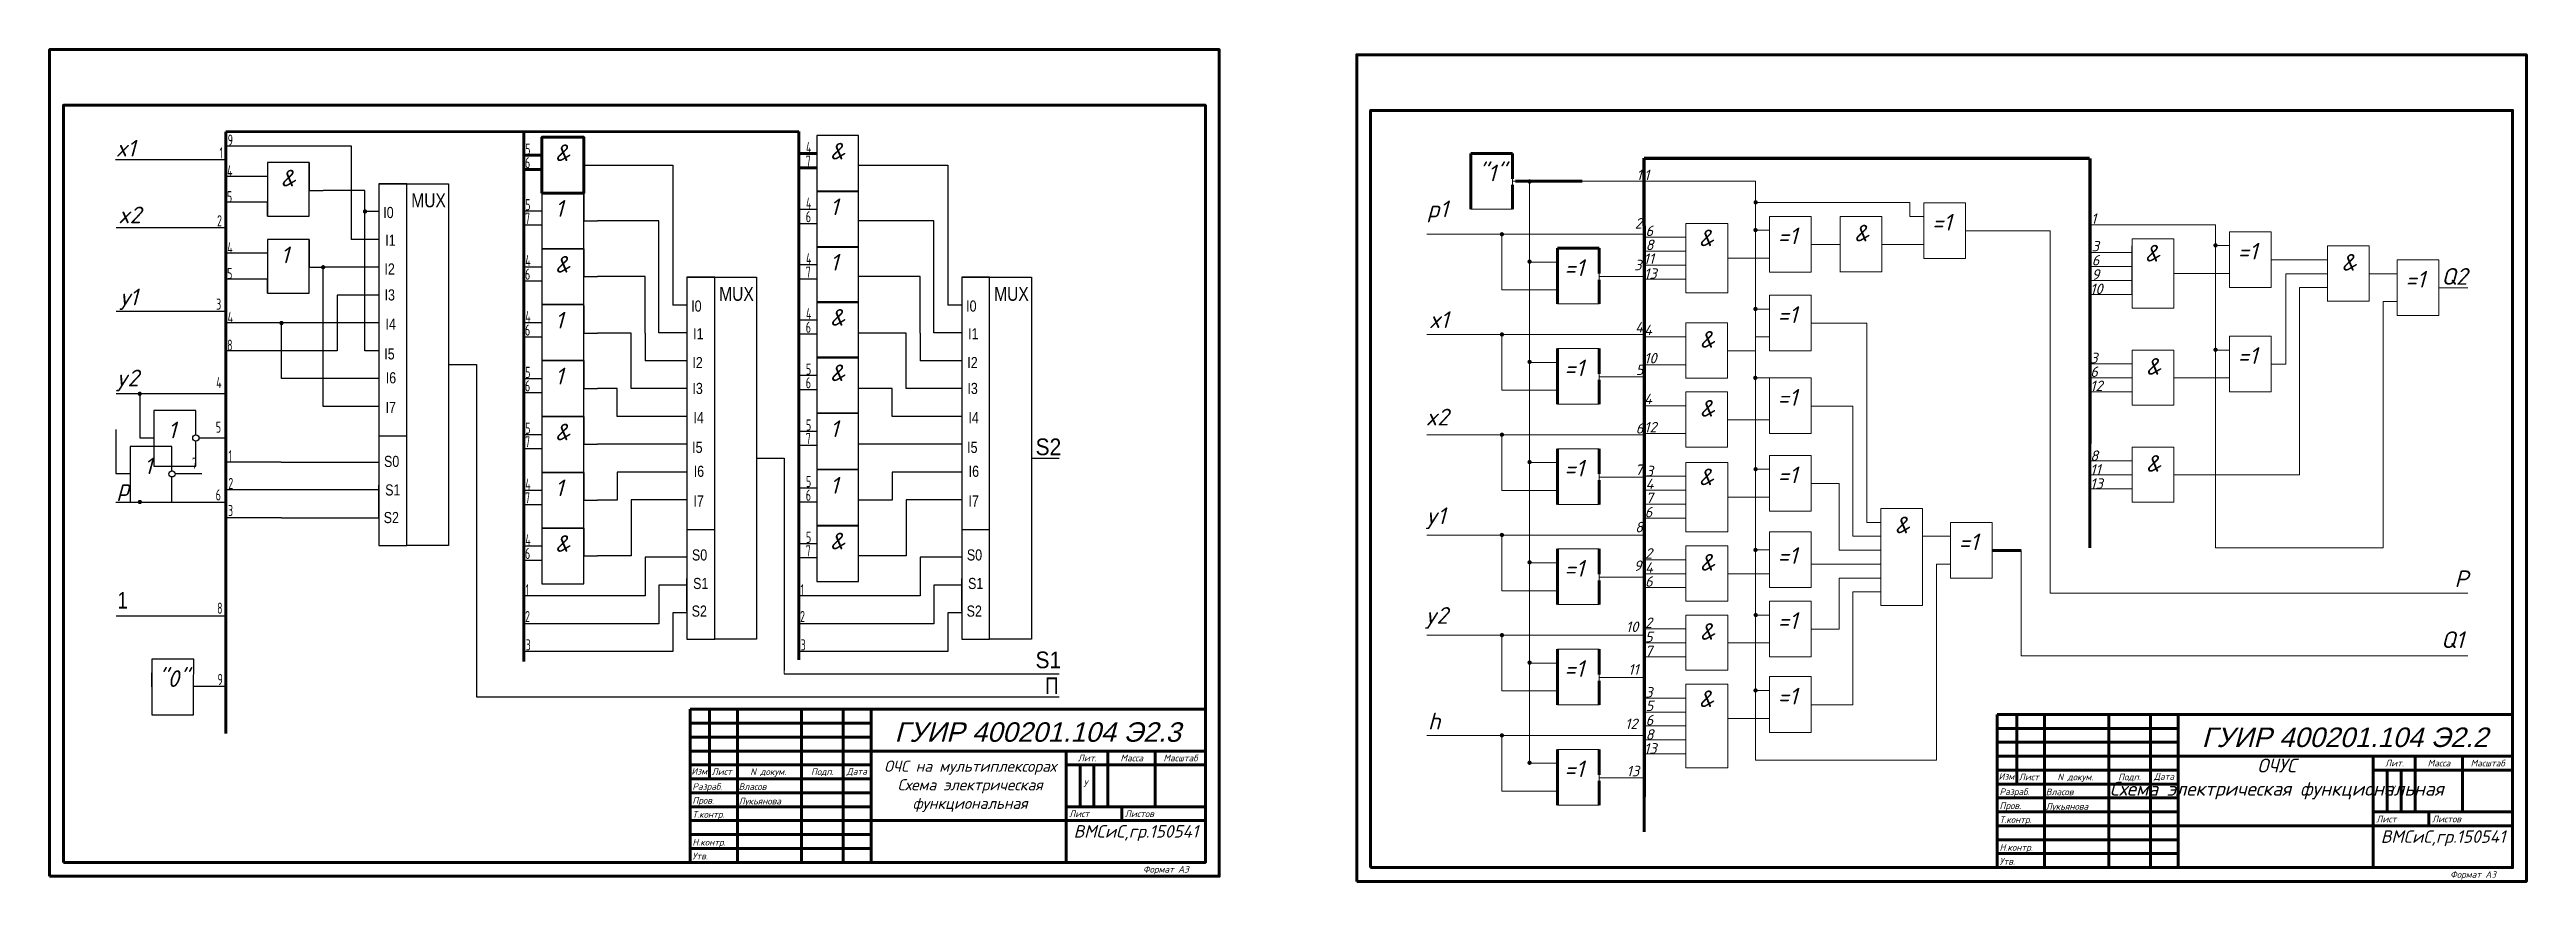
# Model space of a CAD drawing. Header units: millimetres. Extents: x -1147 to 900, y -260 to 949.
# Drawn here: x -1147 to -258, y -260 to 39 of the extents above; entities that cross this region are included whole.
import ezdxf
from ezdxf.enums import TextEntityAlignment as Align

# ---------------------------------------------------------------- set-up
doc = ezdxf.new("R2010")
doc.units = ezdxf.units.MM
doc.header["$LTSCALE"] = 0.5
doc.layers.get('0').update_dxf_attribs({"lineweight": 60})
doc.styles.get("Standard").update_dxf_attribs({"font": 'isocpeui.ttf', "width": 0.9})
doc.styles.add('ЕСКД', font='eskd15.shx', dxfattribs={"width": 0.8})
doc.styles.add('чер', font='isocpeur.ttf', dxfattribs={"oblique": 15})

msp = doc.modelspace()

# ---------------------------------------------------------------- texts
at = {"color": 0, "linetype": 'ByBlock'}
for s, p in [('x1', (-1123.09, 0.21)), ('&', (-965.37, -1.44)), ('x2', (-1122.2, -23.76)), ('у1', (-1121.6, -53.25)), ('y2', (-1123, -82.34)), ('p', (-1122.53, -121.73))]:
    msp.add_text(s, height=6, dxfattribs=at).set_placement(p)
at = {"color": 0, "linetype": 'ByBlock', "lineweight": -2}
for s, p in [('&', (-866.64, -0.87)), ('&', (-1063.89, -10.54)), ('1', (-965.37, -21.43)), ('1', (-866.64, -20.85)), ('1', (-1063.89, -38.13)), ('&', (-965.37, -41.51)), ('1', (-866.64, -40.77)), ('1', (-965.37, -61.58)), ('&', (-866.64, -60.58)), ('1', (-965.37, -81.66)), ('&', (-866.64, -80.49)), ('&', (-965.37, -101.74)), ('1', (-866.64, -100.57)), ('1', (-866.64, -120.91)), ('1', (-965.37, -121.81)), ('&', (-965.37, -141.82)), ('&', (-866.64, -140.92)), ('"0"', (-1107.97, -190.33))]:
    msp.add_text(s, height=6, dxfattribs=at).set_placement(p)
at = {"color": 0, "transparency": 33554551}
for s, height, p in [('"1"', 6, (-633.97, -8.69)), ('=1', 6, (-602.99, -42.72)), ('=1', 6, (-602.99, -78.73)), ('x2', 6, (-652.74, -96.38)), ('=1', 6, (-602.99, -114.74)), ('y1', 6, (-652.74, -131.83)), ('=1', 6, (-461.42, -141.22)), ('=1', 6, (-602.99, -150.75)), ('y2', 6, (-653, -167.64)), ('=1', 6, (-602.99, -186.75)), ('h', 6, (-651.96, -205.6)), ('=1', 6, (-602.99, -222.76)), ('13', 3.767, (-580.65, -222.44))]:
    msp.add_text(s, height=height, dxfattribs=at).set_placement(p)
at = {"color": 0}
for s, height, p in [('1', 3.77, (-577.12, -8.25)), ('p1', 6, (-652.22, -21.62)), ('2', 3.77, (-577.69, -25.66)), ('3', 3.77, (-577.91, -40.66)), ('x1', 6, (-651.61, -61.39)), ('4', 3.77, (-577.6, -63.03)), ('5', 3.77, (-577.38, -78.29)), ('6', 3.77, (-577.38, -99.31)), ('7', 3.77, (-577.59, -114.19)), ('8', 3.77, (-577.59, -134.79)), ('9', 3.77, (-578.05, -148.66, -53.95)), ('10', 3.767, (-580.9, -170.59)), ('11', 3.767, (-580.07, -185.92)), ('12', 3.767, (-581.2, -205.48, -75.52))]:
    msp.add_text(s, height=height, dxfattribs=at).set_placement(p)
at = {"color": 0, "lineweight": 20, "transparency": 33554551}
for s, height, p in [('1', 3.77, (-574.38, -8.28)), ('=1', 6, (-470.99, -26.39)), ('=1', 6, (-361.21, -36.8)), ('=1', 6, (-301.01, -46.89)), ('Q2', 6, (-288.11, -45.85)), ('=1', 6, (-526.42, -59.57)), ('3', 3.77, (-414.17, -74.05)), ('=1', 6, (-361.21, -74.3)), ('6', 3.77, (-414.17, -78.98)), ('=1', 6, (-526.42, -89.33)), ('12', 3.767, (-414.17, -84.05)), ('8', 3.77, (-414.17, -109.15)), ('=1', 6, (-526.37, -117.16)), ('11', 3.767, (-414.17, -114.09)), ('13', 3.767, (-414.17, -119.15)), ('6', 3.77, (-574.16, -129.41)), ('2', 3.77, (-574.03, -144.26)), ('=1', 6, (-526.42, -146.13)), ('4', 3.77, (-574.03, -149.35)), ('6', 3.77, (-574.03, -154.33)), ('=1', 6, (-526.37, -169.51)), ('5', 3.77, (-574.05, -174.25)), ('7', 3.77, (-574.05, -179.32)), ('=1', 6, (-526.37, -196.64))]:
    msp.add_text(s, height=height, dxfattribs=at).set_placement(p)
at = {"color": 0, "linetype": 'ByBlock', "lineweight": 20, "transparency": 33554551}
for s, height, p in [('6', 3.77, (-573.86, -28.37)), ('&', 6, (-554.72, -32.01)), ('&', 6, (-498.95, -30.3)), ('1', 3.77, (-413.9, -24)), ('11', 3.767, (-574.55, -38.37)), ('8', 3.77, (-573.81, -33.41)), ('3', 3.77, (-413.69, -33.87)), ('6', 3.77, (-413.64, -38.92)), ('&', 6, (-394.56, -37.52)), ('&', 6, (-323.98, -40.8)), ('13', 3.767, (-574.36, -43.73)), ('9', 3.77, (-413.64, -44.05)), ('10', 3.767, (-414.19, -49.23)), ('4', 3.77, (-574.38, -63.96)), ('10', 3.767, (-574.33, -74.12)), ('&', 6, (-554.38, -68.47)), ('&', 6, (-394.17, -78.21)), ('4', 3.77, (-574.38, -88.72)), ('&', 6, (-554.38, -93.24)), ('12', 3.767, (-574.33, -98.89)), ('3', 3.77, (-573.78, -114.66)), ('4', 3.77, (-573.81, -119.27)), ('&', 6, (-554.72, -117.87)), ('&', 6, (-394.17, -113.06)), ('7', 3.77, (-573.81, -124.32)), ('&', 6, (-484.38, -135.13)), ('&', 6, (-554.34, -148.56)), ('2', 3.77, (-574.07, -169.18)), ('&', 6, (-554.34, -173.42)), ('3', 3.77, (-573.99, -194.14)), ('5', 3.77, (-573.81, -198.98)), ('&', 6, (-554.72, -197.58)), ('6', 3.77, (-573.81, -204.11)), ('13', 3.767, (-574.38, -214.3)), ('8', 3.77, (-573.8, -209.3))]:
    msp.add_text(s, height=height, dxfattribs=at).set_placement(p)
at = {"color": 0, "lineweight": 20}
for s, p in [('=1', (-526.37, -31.3)), ('P', (-283.4, -154.49)), ('Q1', (-288.24, -176.36))]:
    msp.add_text(s, height=6, dxfattribs=at).set_placement(p)
at = {"color": 0, "lineweight": -2}
for p in [(-1104.41, -101.03), (-1112.96, -113.91, -1482.48)]:
    msp.add_text('1', height=6, dxfattribs=at).set_placement(p)
at = {"color": 0, "linetype": 'ByBlock', "transparency": 33554551, "style": 'чер', "oblique": 15}
for s, p in [('Изм', (-916.44, -221.84)), ('Лист', (-909.15, -221.98)), ('Изм', (-447.11, -223.71)), ('Лист', (-439.82, -223.86)), ('Разраб.', (-916.08, -227.31)), ('Пров.', (-916.08, -232.31)), ('У', (-775.69, -226.27)), ('Разраб.', (-446.74, -229.18)), ('У', (-306.35, -228.14)), ('Т.контр.', (-916.08, -237.31)), ('Листов', (-760.81, -237.1)), ('Пров.', (-446.74, -234.18)), ('Т.контр.', (-446.74, -239.18)), ('Листов', (-291.47, -238.98)), ('Н.контр.', (-916.08, -247.31)), ('Н.контр.', (-446.74, -249.18)), ('Утв.', (-916.08, -252.31)), ('Формат А3', (-754.27, -257.03)), ('Утв.', (-446.74, -254.18)), ('Формат А3', (-284.93, -258.91))]:
    msp.add_text(s, height=2.4, dxfattribs=at).set_placement(p)
for s, p in [('N докум.', (-888.86, -221.98)), ('Подп.', (-869.42, -221.98)), ('Дата', (-857.03, -221.84)), ('Лит.', (-774.3, -217.04)), ('Масса', (-758.3, -217.04)), ('Масштаб', (-740.8, -217.04)), ('N докум.', (-419.52, -223.86)), ('Подп.', (-400.08, -223.86)), ('Дата', (-387.69, -223.71)), ('Лит.', (-304.96, -218.91)), ('Масса', (-288.96, -218.91)), ('Масштаб', (-271.46, -218.91))]:
    msp.add_text(s, height=2.4, dxfattribs=at).set_placement(p, align=Align.CENTER)
at = {"color": 0, "linetype": 'ByBlock', "lineweight": -2, "transparency": 33554551, "style": 'чер', "oblique": 15}
for s, p in [('Лукьянова', (-899.48, -232.55)), ('Власов', (-899.48, -227.35)), ('Власов', (-430.14, -229.22)), ('Лукьянова', (-430.14, -234.43))]:
    msp.add_text(s, height=2.4, dxfattribs=at).set_placement(p)
at = {"color": 0, "linetype": 'ByBlock', "lineweight": 60, "transparency": 33554551, "style": 'чер', "oblique": 15}
for p in [(-780.81, -237.1), (-311.47, -238.98)]:
    msp.add_text('Лист', height=2.4, dxfattribs=at).set_placement(p)
at = {"color": 0, "linetype": 'ByBlock', "lineweight": 30, "char_height": 4, "width": 7.615, "attachment_point": 1, "style": 'ЕСКД'}
for s, insert in [('{1}', (-1085.85, 3.51)), ('6', (-976.16, 0)), ('5', (-976.07, 4.89)), ('7', (-875.36, 0.58)), ('4', (-875.27, -14.52))]:
    msp.add_mtext(s, dxfattribs=dict(at, insert=insert))
at = {"color": 0, "linetype": 'ByBlock', "lineweight": -2, "width": 7.615, "attachment_point": 1, "style": 'ЕСКД'}
for s, insert, char_height in [('9', (-1082.91, 8.11, 14.27), 4), ('4', (-875.27, 5.46), 4), ('4', (-1083.11, -2.96), 4), ('5', (-1083.18, -12.23), 4), ('{\\fArial|b0|i0|c0|p0;MUX}', (-1017.01, -13.03), 5), ('5', (-976.07, -15.1), 4), ('2', (-1086.73, -20.88), 4), ('{\\fArial|b0|i0|c0|p0;\\H0.666667x;I0}', (-1027.06, -17.9), 6), ('7', (-976.16, -19.98), 4), ('6', (-875.36, -19.41), 4), ('4', (-1083.06, -30.56), 4), ('{\\fArial|b0|i0|c0|p0;I1}', (-1026.36, -27.87), 4), ('4', (-976.07, -35.18), 4), ('4', (-875.27, -34.44), 4), ('5', (-1083.13, -39.82), 4), ('{\\fArial|b0|i0|c0|p0;I2}', (-1026.64, -38.2), 4), ('6', (-976.16, -40.06), 4), ('7', (-875.36, -39.32), 4), ('3', (-1087.05, -50.81), 4), ('{\\fArial|b0|i0|c0|p0;\\H0.666667x;I3}', (-1026.61, -47.5), 6), ('{\\fArial|b0|i0|c0|p0;\\H0.666667x;I0}', (-916.5, -51.5), 6), ('{\\fArial|b0|i0|c0|p0;MUX}', (-906.45, -46.63), 5), ('{\\fArial|b0|i0|c0|p0;\\H0.666667x;I0}', (-817.78, -51.5), 6), ('{\\fArial|b0|i0|c0|p0;MUX}', (-807.72, -46.63), 5), ('4', (-1082.95, -55.56), 4), ('{\\fArial|b0|i0|c0|p0;I4}', (-1026.26, -57.99), 4), ('6', (-976.16, -60.14), 4), ('4', (-976.07, -55.25), 4), ('{\\fArial|b0|i0|c0|p0;I1}', (-915.8, -61.47), 4), ('6', (-875.36, -59.13), 4), ('4', (-875.27, -54.25), 4), ('{\\fArial|b0|i0|c0|p0;I1}', (-817.07, -61.47), 4), ('8', (-1083.13, -65.56), 4), ('{\\fArial|b0|i0|c0|p0;I5}', (-1026.71, -68.68), 4), ('4', (-1087.04, -78.95), 4), ('{\\fArial|b0|i0|c0|p0;\\H0.666667x;I6}', (-1026.16, -77.27), 6), ('5', (-976.07, -75.33), 4), ('{\\fArial|b0|i0|c0|p0;I2}', (-916.08, -71.8), 4), ('6', (-875.36, -79.05), 4), ('5', (-875.27, -74.16), 4), ('{\\fArial|b0|i0|c0|p0;I2}', (-817.35, -71.8), 4), ('{\\fArial|b0|i0|c0|p0;I7}', (-1026.25, -87.94), 4), ('6', (-976.16, -80.21), 4), ('{\\fArial|b0|i0|c0|p0;\\H0.666667x;I3}', (-916.05, -81.1), 6), ('{\\fArial|b0|i0|c0|p0;\\H0.666667x;I3}', (-817.32, -81.1), 6), ('5', (-1087.19, -95.02), 4), ('5', (-976.07, -95.41), 4), ('{\\fArial|b0|i0|c0|p0;I4}', (-915.7, -91.59), 4), ('5', (-875.27, -94.24), 4), ('{\\fArial|b0|i0|c0|p0;I4}', (-816.97, -91.59), 4), ('{1}', (-1082.64, -105.28), 4), ('7', (-976.16, -100.29), 4), ('{\\fArial|b0|i0|c0|p0;I5}', (-916.15, -102.28), 4), ('7', (-875.36, -99.13), 4), ('{\\fArial|b0|i0|c0|p0;I5}', (-817.42, -102.28), 4), ('7', (-1095.74, -107.91, -1547.16), 4), ('2', (-1082.7, -115.22), 4), ('{\\fArial|b0|i0|c0|p0;\\H0.666667x;S0}', (-1026.79, -107.31), 6), ('4', (-976.07, -115.48), 4), ('{\\fArial|b0|i0|c0|p0;\\H0.666667x;I6}', (-915.59, -110.87), 6), ('5', (-875.27, -114.58), 4), ('{\\fArial|b0|i0|c0|p0;\\H0.666667x;I6}', (-816.87, -110.87), 6), ('6', (-1087.22, -119.36), 4), ('{\\fArial|b0|i0|c0|p0;S1}', (-1026.37, -117.56), 4), ('7', (-976.16, -120.37), 4), ('{\\fArial|b0|i0|c0|p0;I7}', (-915.69, -121.54), 4), ('6', (-875.36, -119.46), 4), ('{\\fArial|b0|i0|c0|p0;I7}', (-816.96, -121.54), 4), ('3', (-1082.81, -124.97), 4), ('{\\fArial|b0|i0|c0|p0;S2}', (-1026.9, -127.48), 4), ('6', (-976.16, -140.38), 4), ('4', (-976.07, -135.49), 4), ('{\\fArial|b0|i0|c0|p0;\\H0.666667x;S0}', (-916.23, -140.91), 6), ('7', (-875.36, -139.47), 4), ('5', (-875.27, -134.59), 4), ('{\\fArial|b0|i0|c0|p0;\\H0.666667x;S0}', (-817.51, -140.91), 6), ('{\\fArial|b0|i0|c0|p0;S1}', (-915.81, -151.16), 4), ('{\\fArial|b0|i0|c0|p0;S1}', (-817.09, -151.16), 4), ('8', (-1086.72, -160.04), 4), ('{1}', (-975.97, -153.41), 4), ('{1}', (-877.24, -153.41), 4), ('2', (-976.13, -163.03), 4), ('{\\fArial|b0|i0|c0|p0;S2}', (-916.33, -161.08), 4), ('2', (-877.4, -163.03), 4), ('{\\fArial|b0|i0|c0|p0;S2}', (-817.61, -161.08), 4), ('3', (-975.93, -173.2), 4), ('3', (-877.2, -173.2), 4), ('9', (-1086.57, -185.62), 4), ('{\\fArial|b0|i0|c0|p0;П}', (-789.4, -186.88), 6)]:
    msp.add_mtext(s, dxfattribs=dict(at, insert=insert, char_height=char_height))
at = {"color": 0, "linetype": 'ByBlock', "lineweight": -2, "char_height": 4, "width": 7.615, "attachment_point": 1}
for s, insert in [('{\\fArial|b0|i0|c0|p0;\\H1.5x;S2}', (-792.86, -101.08)), ('{\\fArial|b0|i0|c0|p0;\\H1.5x;S1}', (-792.88, -177.61))]:
    msp.add_mtext(s, dxfattribs=dict(at, insert=insert))
at = {"color": 0, "lineweight": 30, "insert": (-1122.5, -156.17), "char_height": 6, "width": 7.615, "attachment_point": 1, "style": 'ЕСКД'}
msp.add_mtext('{\\fArial|b0|i0|c204|p0;1}', dxfattribs=at)
at = {"color": 0, "linetype": 'ByBlock', "transparency": 33554551, "attachment_point": 1, "style": 'чер'}
for s, insert, char_height, width in [('\\pxt10;{\\fArial|b0|i0|c204|p34;ГУИР 400201.104 Э2.3}', (-843.48, -203.04), 7, 118.3742), ('\\pxt10;{\\fArial|b0|i0|c204|p34;ГУИР 400201.104 Э2.2}', (-374.14, -204.92), 7, 118.3742), ('\\pxqc,t10;ОЧС на мультиплексорах \\PСхема электрическая функциональная', (-852.53, -216.8), 4, 72.354), ('\\pxqc,t10;ОЧУС \\PСхема электрическая функциональная', (-406.39, -216.06), 5, 118.3742)]:
    msp.add_mtext(s, dxfattribs=dict(at, insert=insert, char_height=char_height, width=width))
at = {"color": 0, "linetype": 'ByBlock', "lineweight": -2, "transparency": 33554551, "char_height": 8, "width": 44.8152, "attachment_point": 1, "style": 'чер'}
for insert in [(-779.2, -239.97), (-309.86, -241.84)]:
    msp.add_mtext('\\pxt4;{\\H0.5625x;ВМСиС,гр.150541} ', dxfattribs=dict(at, insert=insert))

# ---------------------------------------------------------------- hatches: boundary and pattern name
at = {"lineweight": 20, "transparency": 33554551}
h = msp.add_hatch(color=0, dxfattribs=at)
edge = h.paths.add_edge_path()
edge.add_arc((-615.48, -8.76), 0.773, 0, 360)
h = msp.add_hatch(color=0, dxfattribs=at)
edge = h.paths.add_edge_path()
edge.add_arc((-534.31, -16.25), 0.773, 0, 360)
at = {"lineweight": 30}
h = msp.add_hatch(color=0, dxfattribs=at)
edge = h.paths.add_edge_path()
edge.add_arc((-1033.62, -19.53), 0.773, 0, 360)
at = {"lineweight": 20, "transparency": 33554551}
h = msp.add_hatch(color=0, dxfattribs=at)
edge = h.paths.add_edge_path()
edge.add_arc((-534.36, -26.21), 0.773, 0, 360)
h = msp.add_hatch(color=0, dxfattribs=at)
edge = h.paths.add_edge_path()
edge.add_arc((-625.42, -27.71), 0.773, 0, 360)
h = msp.add_hatch(color=0, dxfattribs=at)
edge = h.paths.add_edge_path()
edge.add_arc((-369.19, -31.71), 0.773, 0, 360)
at = {"lineweight": 30}
h = msp.add_hatch(color=0, dxfattribs=at)
edge = h.paths.add_edge_path()
edge.add_arc((-1048.65, -39.55), 0.773, 0, 360)
at = {"lineweight": 20, "transparency": 33554551}
h = msp.add_hatch(color=0, dxfattribs=at)
edge = h.paths.add_edge_path()
edge.add_arc((-615.48, -37.55), 0.773, 0, 360)
at = {"lineweight": 30}
h = msp.add_hatch(color=0, dxfattribs=at)
edge = h.paths.add_edge_path()
edge.add_arc((-1063.6, -59.59), 0.773, 0, 360)
at = {"lineweight": 20, "transparency": 33554551}
h = msp.add_hatch(color=0, dxfattribs=at)
edge = h.paths.add_edge_path()
edge.add_arc((-534.37, -54.55), 0.773, 0, 360)
h = msp.add_hatch(color=0, dxfattribs=at)
edge = h.paths.add_edge_path()
edge.add_arc((-625.42, -63.72), 0.773, 0, 360)
h = msp.add_hatch(color=0, dxfattribs=at)
edge = h.paths.add_edge_path()
edge.add_arc((-369.19, -69.21), 0.773, 0, 360)
h = msp.add_hatch(color=0, dxfattribs=at)
edge = h.paths.add_edge_path()
edge.add_arc((-615.48, -73.56), 0.773, 0, 360)
h = msp.add_hatch(color=0, dxfattribs=at)
edge = h.paths.add_edge_path()
edge.add_arc((-534.43, -79.3), 0.773, 0, 360)
at = {"lineweight": 30}
h = msp.add_hatch(color=0, dxfattribs=at)
edge = h.paths.add_edge_path()
edge.add_arc((-1114.48, -85.03), 0.773, 0, 360)
at = {"lineweight": 20, "transparency": 33554551}
h = msp.add_hatch(color=0, dxfattribs=at)
edge = h.paths.add_edge_path()
edge.add_arc((-625.42, -99.73), 0.773, 0, 360)
h = msp.add_hatch(color=0, dxfattribs=at)
edge = h.paths.add_edge_path()
edge.add_arc((-615.48, -109.56), 0.773, 0, 360)
h = msp.add_hatch(color=0, dxfattribs=at)
edge = h.paths.add_edge_path()
edge.add_arc((-534.33, -112.1), 0.773, 0, 360)
at = {"lineweight": 30}
h = msp.add_hatch(color=0, dxfattribs=at)
edge = h.paths.add_edge_path()
edge.add_arc((-1114.47, -123.89), 0.773, 0, 360)
at = {"lineweight": 20, "transparency": 33554551}
h = msp.add_hatch(color=0, dxfattribs=at)
edge = h.paths.add_edge_path()
edge.add_arc((-625.42, -135.73), 0.773, 0, 360)
h = msp.add_hatch(color=0, dxfattribs=at)
edge = h.paths.add_edge_path()
edge.add_arc((-534.36, -141.11), 0.773, 0, 360)
h = msp.add_hatch(color=0, dxfattribs=at)
edge = h.paths.add_edge_path()
edge.add_arc((-615.48, -145.57), 0.773, 0, 360)
h = msp.add_hatch(color=0, dxfattribs=at)
edge = h.paths.add_edge_path()
edge.add_arc((-534.28, -164.5), 0.773, 0, 360)
h = msp.add_hatch(color=0, dxfattribs=at)
edge = h.paths.add_edge_path()
edge.add_arc((-625.42, -171.74), 0.773, 0, 360)
h = msp.add_hatch(color=0, dxfattribs=at)
edge = h.paths.add_edge_path()
edge.add_arc((-615.48, -181.58), 0.773, 0, 360)
h = msp.add_hatch(color=0, dxfattribs=at)
edge = h.paths.add_edge_path()
edge.add_arc((-534.34, -191.6), 0.773, 0, 360)
h = msp.add_hatch(color=0, dxfattribs=at)
edge = h.paths.add_edge_path()
edge.add_arc((-625.42, -207.75), 0.773, 0, 360)
h = msp.add_hatch(color=0, dxfattribs=at)
edge = h.paths.add_edge_path()
edge.add_arc((-615.48, -217.58), 0.773, 0, 360)

# ---------------------------------------------------------------- linework, layer by layer
at = {"color": 0, "linetype": 'ByBlock', "lineweight": 60}
for p, q in [((-1083.63, 9.11), (-877.88, 9.16)), ((-1083.63, 4.11), (-1083.63, 9.11)), ((-976.61, 9.14), (-976.61, -125.27)), ((-877.88, 9.16), (-877.88, -124.69)), ((-1083.63, 4.11), (-1083.62, -164.79)), ((-976.61, -124.43), (-976.61, -153.62)), ((-877.88, -123.85), (-877.88, -153.04)), ((-976.61, -153.62), (-976.61, -181.2)), ((-877.88, -153.04), (-877.88, -180.62)), ((-1083.62, -164.79), (-1083.61, -185.22)), ((-1083.61, -185.22), (-1083.61, -207))]:
    msp.add_line(p, q, dxfattribs=at)
at = {"color": 0, "linetype": 'ByBlock', "lineweight": -2}
for p, q in [((-877.88, 9.16), (-877.88, -122.43)), ((-1083.63, -0.89), (-1083.63, 4.11)), ((-1083.63, 4.11), (-1038.63, 4.11)), ((-1038.63, 4.11), (-1038.63, -29.56)), ((-955.1, 7.13), (-955.1, -2.87)), ((-1123.17, -0.89), (-1083.8, -0.89)), ((-1083.8, -0.89), (-1083.63, -0.89)), ((-1068.63, -6.96), (-1083.63, -6.96)), ((-1068.63, -1.96), (-1068.63, -6.96)), ((-1053.63, -1.96), (-1053.63, -11.96)), ((-955.1, -2.87), (-923.07, -2.87)), ((-923.07, -2.87), (-923.07, -43.16)), ((-856.38, -2.87), (-824.34, -2.87)), ((-824.34, -2.87), (-824.34, -43.16)), ((-1083.63, -20.34), (-1083.63, -15.34)), ((-1068.63, -16.23), (-1083.63, -16.23)), ((-1068.63, -21.23), (-1068.63, -16.23)), ((-1053.63, -11.96), (-1048.63, -11.96)), ((-1033.63, -11.96), (-1048.63, -11.96)), ((-1033.63, -19.56), (-1033.63, -11.96)), ((-1028.63, -9.56), (-1028.63, -139.56)), ((-1018.63, -9.56), (-1028.63, -9.56)), ((-1028.63, -9.56), (-1003.63, -9.56)), ((-1028.63, -9.56), (-1028.63, -19.56)), ((-1028.63, -9.56), (-1028.63, -19.56)), ((-1018.63, -139.56), (-1018.63, -9.56)), ((-1003.63, -9.56), (-1003.63, -139.56)), ((-955.1, -12.85), (-955.1, -22.85)), ((-1123, -25.34), (-1083.63, -25.34)), ((-1083.63, -25.34), (-1083.63, -20.34)), ((-1028.63, -19.56), (-1033.63, -19.56)), ((-1033.63, -69.56), (-1033.63, -19.56)), ((-1028.63, -19.56), (-1028.63, -24.56)), ((-1028.63, -24.56), (-1028.63, -29.56)), ((-976.61, -19.28), (-970.1, -19.28)), ((-976.61, -24.37), (-970.1, -24.37)), ((-955.1, -22.85), (-950.1, -22.85)), ((-928.07, -22.85), (-950.1, -22.85)), ((-928.07, -33.65), (-928.07, -22.85)), ((-877.88, -18.7), (-871.38, -18.7)), ((-877.88, -23.79), (-871.38, -23.79)), ((-851.38, -22.85), (-856.38, -22.85)), ((-829.34, -22.85), (-851.38, -22.85)), ((-829.34, -33.65), (-829.34, -22.85)), ((-1068.63, -34.56), (-1083.63, -34.56)), ((-1068.63, -29.56), (-1068.63, -34.56)), ((-1053.63, -29.56), (-1053.63, -39.56)), ((-1033.63, -29.56), (-1038.63, -29.56)), ((-1028.63, -29.56), (-1033.63, -29.56)), ((-1028.63, -29.56), (-1028.63, -39.56)), ((-955.1, -32.93), (-955.1, -42.93)), ((-955.1, -32.93), (-955.1, -42.93)), ((-928.07, -53.16), (-928.07, -33.65)), ((-829.34, -53.16), (-829.34, -33.65)), ((-1068.63, -43.82), (-1083.63, -43.82)), ((-1068.63, -48.82), (-1068.63, -43.82)), ((-1053.63, -39.56), (-1048.63, -39.56)), ((-1033.63, -39.56), (-1048.63, -39.56)), ((-1048.63, -89.56), (-1048.63, -39.56)), ((-1028.63, -39.56), (-1033.63, -39.56)), ((-1028.63, -39.56), (-1028.63, -49.56)), ((-1028.63, -39.56), (-1028.63, -49.56)), ((-976.61, -39.36), (-970.1, -39.36)), ((-976.61, -44.45), (-970.1, -44.45)), ((-955.1, -42.93), (-950.1, -42.93)), ((-933.07, -42.93), (-950.1, -42.93)), ((-933.07, -63.27), (-933.07, -42.93)), ((-923.07, -43.16), (-923.07, -53.16)), ((-918.07, -43.16), (-918.07, -173.16)), ((-908.07, -43.16), (-918.07, -43.16)), ((-918.07, -43.16), (-893.07, -43.16)), ((-918.07, -43.16), (-918.07, -53.16)), ((-918.07, -43.16), (-918.07, -53.16)), ((-908.07, -173.16), (-908.07, -43.16)), ((-893.07, -43.16), (-893.07, -173.16)), ((-877.88, -38.62), (-871.38, -38.62)), ((-877.88, -43.71), (-871.38, -43.71)), ((-851.38, -42.93), (-856.38, -42.93)), ((-834.34, -42.93), (-851.38, -42.93)), ((-834.34, -63.27), (-834.34, -42.93)), ((-824.34, -43.16), (-824.34, -53.16)), ((-819.34, -43.16), (-819.34, -173.16)), ((-809.34, -43.16), (-819.34, -43.16)), ((-819.34, -43.16), (-794.34, -43.16)), ((-819.34, -43.16), (-819.34, -53.16)), ((-819.34, -43.16), (-819.34, -53.16)), ((-809.34, -173.16), (-809.34, -43.16)), ((-794.34, -43.16), (-794.34, -173.16)), ((-1038.63, -49.56), (-1043.63, -49.56)), ((-1043.63, -49.56), (-1043.63, -69.56)), ((-1028.63, -49.56), (-1038.63, -49.56)), ((-1028.63, -49.56), (-1028.63, -59.56)), ((-955.1, -53.27), (-955.1, -63.27)), ((-928.07, -63.16), (-928.07, -53.16)), ((-918.07, -53.16), (-923.07, -53.16)), ((-918.07, -53.16), (-918.07, -58.16)), ((-829.34, -63.16), (-829.34, -53.16)), ((-819.34, -53.16), (-824.34, -53.16)), ((-819.34, -53.16), (-819.34, -58.16)), ((-1123, -55.34), (-1083.63, -55.34)), ((-1033.63, -59.56), (-1083.63, -59.56)), ((-1063.63, -79.56), (-1063.63, -59.56)), ((-1028.63, -59.56), (-1033.63, -59.56)), ((-1028.63, -59.56), (-1028.63, -69.56)), ((-1028.63, -59.56), (-1028.63, -69.56)), ((-976.61, -59.43), (-970.1, -59.43)), ((-918.07, -58.16), (-918.07, -63.16)), ((-877.88, -58.43), (-871.38, -58.43)), ((-819.34, -58.16), (-819.34, -63.16)), ((-1043.63, -69.56), (-1083.62, -69.56)), ((-1028.63, -69.56), (-1033.63, -69.56)), ((-1028.63, -69.56), (-1028.63, -79.56)), ((-976.61, -64.52), (-970.1, -64.52)), ((-955.1, -63.27), (-950.1, -63.27)), ((-938.07, -63.27), (-950.1, -63.27)), ((-938.07, -73.16), (-938.07, -63.27)), ((-933.07, -63.27), (-933.07, -73.16)), ((-923.07, -63.16), (-928.07, -63.16)), ((-918.07, -63.16), (-923.07, -63.16)), ((-918.07, -63.16), (-918.07, -73.16)), ((-877.88, -63.52), (-871.38, -63.52)), ((-851.38, -63.27), (-856.38, -63.27)), ((-839.34, -63.27), (-851.38, -63.27)), ((-839.34, -73.16), (-839.34, -63.27)), ((-834.34, -63.27), (-834.34, -73.16)), ((-824.34, -63.16), (-829.34, -63.16)), ((-819.34, -63.16), (-824.34, -63.16)), ((-819.34, -63.16), (-819.34, -73.16)), ((-1053.63, -79.56), (-1063.63, -79.56)), ((-1033.63, -79.56), (-1053.63, -79.56)), ((-1028.63, -79.56), (-1033.63, -79.56)), ((-1028.63, -79.56), (-1028.63, -89.56)), ((-1028.63, -79.56), (-1028.63, -89.56)), ((-1003.63, -74.56), (-993.63, -74.56)), ((-993.63, -74.56), (-993.63, -167.48)), ((-976.61, -79.51), (-970.1, -79.51)), ((-955.1, -73.08), (-955.1, -83.08)), ((-938.07, -83.16), (-938.07, -73.16)), ((-923.07, -73.16), (-933.07, -73.16)), ((-918.07, -73.16), (-923.07, -73.16)), ((-918.07, -73.16), (-918.07, -83.16)), ((-918.07, -73.16), (-918.07, -83.16)), ((-918.07, -73.16), (-918.07, -83.16)), ((-918.07, -73.16), (-918.07, -83.16)), ((-918.07, -73.16), (-918.07, -83.16)), ((-877.88, -78.35), (-871.38, -78.35)), ((-839.34, -83.16), (-839.34, -73.16)), ((-824.34, -73.16), (-834.34, -73.16)), ((-819.34, -73.16), (-824.34, -73.16)), ((-819.34, -73.16), (-819.34, -83.16)), ((-819.34, -73.16), (-819.34, -83.16)), ((-819.34, -73.16), (-819.34, -83.16)), ((-819.34, -73.16), (-819.34, -83.16)), ((-819.34, -73.16), (-819.34, -83.16)), ((-1123, -84.94), (-1083.63, -84.94)), ((-976.61, -84.6), (-970.1, -84.6)), ((-955.1, -83.08), (-950.1, -83.08)), ((-943.07, -83.08), (-950.1, -83.08)), ((-943.07, -93.16), (-943.07, -83.08)), ((-918.07, -83.16), (-938.07, -83.16)), ((-918.07, -83.16), (-918.07, -93.16)), ((-877.88, -83.44), (-871.38, -83.44)), ((-851.38, -83.08), (-856.38, -83.08)), ((-844.34, -83.08), (-851.38, -83.08)), ((-844.34, -93.16), (-844.34, -83.08)), ((-819.34, -83.16), (-839.34, -83.16)), ((-819.34, -83.16), (-819.34, -93.16)), ((-1094.41, -91.03), (-1109.41, -91.03)), ((-1094.41, -99.8), (-1094.41, -91.03)), ((-1033.63, -89.56), (-1048.63, -89.56)), ((-1028.63, -89.56), (-1033.63, -89.56)), ((-955.1, -93.16), (-955.1, -103.16)), ((-923.07, -93.16), (-943.07, -93.16)), ((-918.07, -93.16), (-923.07, -93.16)), ((-918.07, -93.16), (-918.07, -103.16)), ((-918.07, -93.16), (-918.07, -103.16)), ((-824.34, -93.16), (-844.34, -93.16)), ((-819.34, -93.16), (-824.34, -93.16)), ((-819.34, -93.16), (-819.34, -103.16)), ((-819.34, -93.16), (-819.34, -103.16)), ((-1102.96, -103.91, -1482.48), (-1117.96, -103.91, -1482.48)), ((-1102.96, -112.68, -1482.48), (-1102.96, -103.91, -1482.48)), ((-1094.41, -111.03), (-1094.41, -102.03)), ((-1083.62, -100.91), (-1093.25, -100.91)), ((-1028.63, -100.16), (-1018.63, -100.16)), ((-976.61, -99.59), (-970.1, -99.59)), ((-976.61, -104.68), (-970.1, -104.68)), ((-955.1, -103.16), (-950.1, -103.16)), ((-948.07, -103.16), (-950.1, -103.16)), ((-945.07, -103.16), (-948.07, -103.16)), ((-925.07, -103.16), (-945.07, -103.16)), ((-923.07, -103.16), (-925.07, -103.16)), ((-918.07, -103.16), (-923.07, -103.16)), ((-918.07, -103.16), (-918.07, -113.16)), ((-877.88, -98.43), (-871.38, -98.43)), ((-877.88, -103.52), (-871.38, -103.52)), ((-851.38, -103.16), (-856.38, -103.16)), ((-849.34, -103.16), (-851.38, -103.16)), ((-846.34, -103.16), (-849.34, -103.16)), ((-826.34, -103.16), (-846.34, -103.16)), ((-824.34, -103.16), (-826.34, -103.16)), ((-819.34, -103.16), (-824.34, -103.16)), ((-819.34, -103.16), (-819.34, -113.16)), ((-1109.41, -111.03), (-1094.41, -111.03)), ((-1102.96, -123.91, -1482.48), (-1102.96, -114.91, -1482.48)), ((-1092.17, -113.79, -1482.48), (-1101.79, -113.79, -1482.48)), ((-1063.68, -109.54), (-1083.62, -109.54)), ((-1063.68, -109.54), (-1028.63, -109.55)), ((-955.1, -113.24), (-955.1, -123.24)), ((-938.07, -113.16), (-943.07, -113.16)), ((-943.07, -113.16), (-943.07, -123.24)), ((-923.07, -113.16), (-938.07, -113.16)), ((-918.07, -113.16), (-923.07, -113.16)), ((-918.07, -113.16), (-918.07, -123.16)), ((-918.07, -113.16), (-918.07, -123.16)), ((-893.07, -108.16), (-883.07, -108.16)), ((-883.12, -108.16), (-883.12, -184.44)), ((-839.34, -113.16), (-844.34, -113.16)), ((-844.34, -113.16), (-844.34, -123.24)), ((-824.34, -113.16), (-839.34, -113.16)), ((-819.34, -113.16), (-824.34, -113.16)), ((-819.34, -113.16), (-819.34, -123.16)), ((-819.34, -113.16), (-819.34, -123.16)), ((-794.34, -108.16), (-784.34, -108.16)), ((-1123.06, -123.91), (-1083.69, -123.91)), ((-1117.96, -123.91, -1482.48), (-1102.96, -123.91, -1482.48)), ((-1063.63, -119.55), (-1083.62, -119.55)), ((-1028.63, -119.55), (-1063.63, -119.55)), ((-1028.63, -129.55), (-1028.63, -117.82)), ((-1028.63, -117.82), (-1028.63, -119.55)), ((-1028.63, -119.55), (-1028.63, -129.55)), ((-976.61, -119.67), (-970.1, -119.67)), ((-955.1, -123.24), (-950.1, -123.24)), ((-943.07, -123.24), (-950.1, -123.24)), ((-923.07, -123.16), (-938.07, -123.16)), ((-938.07, -123.16), (-938.07, -143.25)), ((-918.07, -123.16), (-923.07, -123.16)), ((-883.07, -122.42), (-883.12, -184.44)), ((-877.88, -118.76), (-871.38, -118.76)), ((-877.88, -123.85), (-871.38, -123.85)), ((-851.38, -123.24), (-856.38, -123.24)), ((-844.34, -123.24), (-851.38, -123.24)), ((-824.34, -123.16), (-839.34, -123.16)), ((-839.34, -123.16), (-839.34, -143.25)), ((-819.34, -123.16), (-824.34, -123.16)), ((-1063.63, -129.55), (-1083.62, -129.55)), ((-1063.63, -129.55), (-1028.63, -129.55)), ((-976.61, -124.76), (-970.1, -124.76)), ((-955.1, -133.25), (-955.1, -138.25)), ((-1028.63, -139.56), (-1018.63, -139.56)), ((-1003.63, -139.56), (-1018.63, -139.56)), ((-976.61, -139.68), (-970.1, -139.68)), ((-955.1, -138.25), (-955.1, -143.25)), ((-918.07, -133.76), (-908.07, -133.76)), ((-918.07, -133.76), (-918.07, -143.76)), ((-918.07, -133.76), (-918.07, -143.76)), ((-877.88, -138.77), (-871.38, -138.77)), ((-819.34, -133.76), (-809.34, -133.76)), ((-819.34, -133.76), (-819.34, -143.76)), ((-819.34, -133.76), (-819.34, -143.76)), ((-976.61, -144.77), (-970.1, -144.77)), ((-955.1, -143.25), (-950.1, -143.25)), ((-938.07, -143.25), (-950.1, -143.25)), ((-923.07, -143.76), (-933.07, -143.76)), ((-933.07, -143.76), (-933.07, -157.62)), ((-918.07, -143.76), (-923.07, -143.76)), ((-918.07, -143.76), (-918.07, -153.76)), ((-877.88, -143.86), (-871.38, -143.86)), ((-851.38, -143.25), (-856.38, -143.25)), ((-839.34, -143.25), (-851.38, -143.25)), ((-824.34, -143.76), (-834.34, -143.76)), ((-834.34, -143.76), (-834.34, -157.62)), ((-819.34, -143.76), (-824.34, -143.76)), ((-819.34, -143.76), (-819.34, -153.76)), ((-953.16, -157.62), (-976.51, -157.62)), ((-933.07, -157.62), (-953.16, -157.62)), ((-923.07, -153.76), (-928.07, -153.76)), ((-928.07, -153.76), (-928.07, -167.62)), ((-918.07, -153.76), (-923.07, -153.76)), ((-918.07, -163.15), (-918.07, -151.42)), ((-918.07, -151.42), (-918.07, -153.15)), ((-918.07, -153.15), (-918.07, -163.15)), ((-918.07, -153.76), (-918.07, -163.76)), ((-854.44, -157.62), (-877.79, -157.62)), ((-834.34, -157.62), (-854.44, -157.62)), ((-824.34, -153.76), (-829.34, -153.76)), ((-829.34, -153.76), (-829.34, -167.62)), ((-819.34, -153.76), (-824.34, -153.76)), ((-819.34, -163.15), (-819.34, -151.42)), ((-819.34, -151.42), (-819.34, -153.15)), ((-819.34, -153.15), (-819.34, -163.15)), ((-819.34, -153.76), (-819.34, -163.76)), ((-1122.98, -164.79), (-1083.62, -164.79)), ((-993.63, -167.48), (-993.63, -190.93)), ((-953.12, -167.62), (-976.61, -167.62)), ((-928.07, -167.62), (-953.12, -167.62)), ((-918.07, -163.76), (-923.07, -163.76)), ((-923.07, -163.76), (-923.07, -177.62)), ((-854.39, -167.62), (-877.88, -167.62)), ((-829.34, -167.62), (-854.39, -167.62)), ((-819.34, -163.76), (-824.34, -163.76)), ((-824.34, -163.76), (-824.34, -177.62)), ((-953.12, -177.62), (-976.51, -177.62)), ((-923.07, -177.62), (-953.12, -177.62)), ((-918.07, -173.16), (-908.07, -173.16)), ((-893.07, -173.16), (-908.07, -173.16)), ((-854.39, -177.62), (-877.79, -177.62)), ((-824.34, -177.62), (-854.39, -177.62)), ((-819.34, -173.16), (-809.34, -173.16)), ((-794.34, -173.16), (-809.34, -173.16)), ((-1095.11, -180.31), (-1110.11, -180.31)), ((-1095.15, -191.42), (-1095.11, -180.31)), ((-883.12, -185.64), (-784.34, -185.64)), ((-1095.15, -200.31), (-1095.15, -191.42)), ((-1095.14, -190.1), (-1083.57, -190.09)), ((-993.63, -190.93), (-993.63, -193.93)), ((-993.63, -193.93), (-784.34, -193.93)), ((-1110.17, -200.32), (-1095.15, -200.31))]:
    msp.add_line(p, q, dxfattribs=at)
at = {"color": 0, "linetype": 'ByBlock'}
for p, q in [((-976.61, 0.7), (-970.1, 0.7)), ((-877.88, 1.28), (-871.38, 1.28)), ((-976.61, -4.39), (-970.1, -4.39)), ((-877.88, -3.81), (-871.38, -3.81))]:
    msp.add_line(p, q, dxfattribs=at)
at = {"color": 0, "transparency": 33554551}
for p, q in [((-621.62, 1.31), (-636.62, 1.31)), ((-636.62, 1.31), (-636.62, -8.69)), ((-621.62, -7.78), (-621.62, 1.31)), ((-636.62, -8.69), (-636.62, -18.69)), ((-620.53, -8.69), (-596.62, -8.69)), ((-621.62, -18.69), (-621.62, -10.01)), ((-590.49, -32.72), (-605.49, -32.72)), ((-605.49, -32.72), (-605.49, -42.72)), ((-590.49, -41.82), (-590.49, -32.72)), ((-605.49, -42.72), (-605.49, -52.72)), ((-590.49, -52.72), (-590.49, -44.05)), ((-605.49, -68.73), (-605.49, -78.73)), ((-590.49, -77.83), (-590.49, -68.73)), ((-605.49, -78.73), (-605.49, -88.73)), ((-590.49, -88.73), (-590.49, -80.05)), ((-605.49, -104.74), (-605.49, -114.74)), ((-590.49, -113.83), (-590.49, -104.74)), ((-605.49, -114.74), (-605.49, -124.74)), ((-590.49, -124.74), (-590.49, -116.06)), ((-605.49, -140.75), (-605.49, -150.75)), ((-590.49, -149.84), (-590.49, -140.75)), ((-449.38, -141.31), (-439, -141.31)), ((-605.49, -150.75), (-605.49, -160.75)), ((-590.49, -160.75), (-590.49, -152.07)), ((-605.49, -176.75), (-605.49, -186.75)), ((-590.49, -185.85), (-590.49, -176.75)), ((-605.49, -186.75), (-605.49, -196.75)), ((-590.49, -196.75), (-590.49, -188.08)), ((-605.49, -212.76), (-605.49, -222.76)), ((-590.49, -221.85), (-590.49, -212.76)), ((-605.49, -222.76), (-605.49, -232.76)), ((-590.49, -232.76), (-590.49, -224.08))]:
    msp.add_line(p, q, dxfattribs=at)
at = {"color": 0, "linetype": 'ByBlock', "lineweight": 20, "transparency": 33554551}
for p, q in [((-621.62, -7.78), (-621.62, -10.01)), ((-620.53, -8.69), (-621.62, -8.69)), ((-615.49, -24.69), (-615.49, -8.69)), ((-596.62, -8.69), (-574.38, -8.69)), ((-574.38, -8.69), (-534.38, -8.69)), ((-534.38, -8.69), (-534.38, -206.54)), ((-534.34, -16.3), (-478.95, -16.3)), ((-478.95, -16.3), (-478.95, -21.39)), ((-473.95, -16.39), (-473.95, -31.39)), ((-621.62, -18.69), (-636.62, -18.69)), ((-615.49, -24.69), (-615.49, -27.72)), ((-559.34, -23.8), (-559.38, -28.8)), ((-559.34, -23.8), (-559.34, -48.8)), ((-544.34, -23.8), (-559.34, -23.8)), ((-544.34, -48.8), (-544.34, -23.8)), ((-544.34, -23.8), (-544.34, -36.3)), ((-529.34, -21.3), (-529.34, -36.3)), ((-503.95, -21.39), (-503.95, -26.39)), ((-503.95, -26.39), (-503.95, -31.39)), ((-448.57, -26.48), (-438.57, -26.48)), ((-428.57, -26.48), (-438.57, -26.48)), ((-428.57, -156.6), (-428.57, -26.48)), ((-414.22, -34.3), (-414.22, -24.3)), ((-414.22, -24.3), (-369.17, -24.3)), ((-369.17, -24.3), (-369.17, -31.8)), ((-607.35, -27.72), (-652.35, -27.72)), ((-625.49, -47.72), (-625.49, -27.72)), ((-615.49, -37.72), (-615.49, -27.72)), ((-607.35, -27.72), (-574.38, -27.72)), ((-605.49, -32.72), (-605.49, -37.72)), ((-559.38, -28.8), (-574.38, -28.8)), ((-559.36, -33.8), (-574.36, -33.8)), ((-559.38, -28.8), (-559.36, -33.8)), ((-559.36, -33.8), (-559.36, -38.8)), ((-559.34, -28.8), (-559.34, -33.8)), ((-559.34, -33.8), (-559.34, -38.8)), ((-503.95, -31.39), (-503.95, -41.39)), ((-483.95, -31.39), (-488.95, -31.39)), ((-483.95, -31.39), (-478.95, -31.39)), ((-483.95, -31.39), (-478.95, -31.39)), ((-473.95, -31.39), (-478.95, -31.39)), ((-399.22, -34.3), (-414.22, -34.3)), ((-399.17, -29.3), (-399.22, -34.3)), ((-399.22, -34.3), (-399.19, -39.3)), ((-399.17, -29.3), (-399.17, -54.3)), ((-384.17, -29.3), (-399.17, -29.3)), ((-399.17, -34.3), (-399.17, -39.3)), ((-384.17, -54.3), (-384.17, -29.3)), ((-384.17, -29.3), (-384.17, -41.8)), ((-369.17, -31.8), (-369.17, -89.3)), ((-364.17, -26.8), (-364.17, -41.8)), ((-328.98, -31.89), (-328.98, -36.89)), ((-328.98, -31.89), (-328.98, -36.89)), ((-610.49, -37.72), (-615.49, -37.72)), ((-615.49, -37.72), (-615.49, -47.72)), ((-605.49, -37.72), (-610.49, -37.72)), ((-605.49, -37.72), (-605.49, -47.72)), ((-590.49, -41.82), (-590.49, -44.05)), ((-589.38, -42.93), (-590.49, -42.93)), ((-589.38, -42.93), (-574.38, -42.93)), ((-559.36, -38.8), (-574.36, -38.8)), ((-559.36, -43.8), (-574.36, -43.8)), ((-559.36, -38.8), (-559.36, -43.8)), ((-559.34, -38.8), (-559.34, -43.8)), ((-544.34, -36.3), (-539.34, -36.3)), ((-534.34, -36.3), (-539.34, -36.3)), ((-529.34, -36.3), (-534.34, -36.3)), ((-503.95, -41.39), (-503.95, -36.39)), ((-399.19, -39.3), (-414.19, -39.3)), ((-399.19, -44.3), (-414.19, -44.3)), ((-399.19, -39.3), (-399.19, -44.3)), ((-399.19, -44.3), (-399.19, -49.3)), ((-399.17, -39.3), (-399.17, -44.3)), ((-399.17, -44.3), (-399.17, -49.3)), ((-384.17, -41.8), (-379.17, -41.8)), ((-379.17, -41.8), (-374.17, -41.8)), ((-369.17, -41.8), (-374.17, -41.8)), ((-364.17, -41.8), (-369.17, -41.8)), ((-343.98, -36.89), (-338.98, -36.89)), ((-333.98, -41.89), (-343.98, -41.89)), ((-343.98, -41.89), (-343.98, -46.89)), ((-338.98, -36.89), (-333.98, -36.89)), ((-328.98, -36.89), (-333.98, -36.89)), ((-328.98, -41.89), (-333.98, -41.89)), ((-328.98, -36.89), (-328.98, -41.89)), ((-328.98, -36.89), (-328.98, -46.89)), ((-328.98, -41.89), (-328.98, -51.89)), ((-328.98, -46.89), (-328.98, -41.89)), ((-308.98, -41.89), (-313.98, -41.89)), ((-308.98, -41.89), (-303.98, -41.89)), ((-303.98, -36.89), (-303.98, -51.89)), ((-610.49, -47.72), (-625.49, -47.72)), ((-615.49, -63.73), (-615.49, -47.72)), ((-605.49, -47.72), (-610.49, -47.72)), ((-590.49, -52.72), (-605.49, -52.72)), ((-559.34, -48.8), (-544.34, -48.8)), ((-529.38, -49.57), (-529.38, -64.57)), ((-399.19, -49.3), (-414.19, -49.3)), ((-343.98, -46.89), (-343.98, -74.39)), ((-333.98, -46.89), (-338.98, -46.89)), ((-338.98, -46.89), (-338.98, -114.15)), ((-328.98, -46.89), (-333.98, -46.89)), ((-328.98, -51.89), (-328.98, -46.89)), ((-303.98, -51.89), (-308.98, -51.89)), ((-308.98, -51.89), (-308.98, -89.3)), ((-559.38, -59.57), (-559.38, -64.57)), ((-494.38, -59.66), (-514.38, -59.66)), ((-494.38, -131.22), (-494.38, -59.66)), ((-399.17, -54.3), (-384.17, -54.3)), ((-607.35, -63.73), (-652.35, -63.73)), ((-625.49, -83.73), (-625.49, -63.73)), ((-615.49, -73.73), (-615.49, -63.73)), ((-607.35, -63.73), (-574.38, -63.73)), ((-605.49, -68.73), (-605.49, -73.73)), ((-605.49, -68.73), (-590.49, -68.73)), ((-559.38, -64.57), (-574.38, -64.57)), ((-559.38, -64.57), (-559.38, -69.57)), ((-559.38, -69.57), (-559.38, -79.57)), ((-544.38, -69.57), (-539.38, -69.57)), ((-544.38, -69.57), (-539.38, -69.57)), ((-534.38, -69.57), (-539.38, -69.57)), ((-529.38, -64.57), (-534.38, -64.57)), ((-364.17, -64.3), (-364.17, -79.3)), ((-610.49, -73.73), (-615.49, -73.73)), ((-615.49, -73.73), (-615.49, -83.73)), ((-605.49, -73.73), (-610.49, -73.73)), ((-605.49, -73.73), (-605.49, -83.73)), ((-590.49, -77.83), (-590.49, -80.05)), ((-589.38, -78.94), (-590.49, -78.94)), ((-589.38, -78.94), (-574.38, -78.94)), ((-559.38, -74.57), (-574.38, -74.57)), ((-559.38, -79.57), (-559.38, -74.57)), ((-529.38, -79.33), (-529.38, -94.33)), ((-414.17, -74.3), (-414.27, -74.3)), ((-414.17, -79.3), (-414.27, -79.3)), ((-399.17, -74.3), (-414.17, -74.3)), ((-414.17, -74.3), (-414.17, -74.3)), ((-409.09, -79.3), (-414.17, -79.3)), ((-399.17, -79.3), (-409.09, -79.3)), ((-399.17, -79.3), (-399.17, -84.3)), ((-384.17, -79.3), (-379.17, -79.3)), ((-374.17, -79.3), (-379.17, -79.3)), ((-369.17, -79.3), (-374.17, -79.3)), ((-364.17, -79.3), (-369.17, -79.3)), ((-610.49, -83.73), (-625.49, -83.73)), ((-615.49, -99.74), (-615.49, -83.73)), ((-605.49, -83.73), (-610.49, -83.73)), ((-590.49, -88.73), (-605.49, -88.73)), ((-559.38, -84.33), (-559.38, -89.33)), ((-414.17, -84.3), (-414.27, -84.3)), ((-409.09, -84.3), (-414.17, -84.3)), ((-399.17, -84.3), (-409.09, -84.3)), ((-559.38, -89.33), (-574.38, -89.33)), ((-559.38, -89.33), (-559.38, -94.33)), ((-559.38, -94.33), (-559.38, -104.19)), ((-544.38, -94.33), (-539.38, -94.33)), ((-544.38, -94.33), (-539.38, -94.33)), ((-534.38, -94.33), (-539.38, -94.33)), ((-529.38, -94.33), (-534.38, -94.33)), ((-499.38, -89.43), (-514.38, -89.43)), ((-499.38, -136.22), (-499.38, -89.43)), ((-369.17, -89.3), (-369.17, -140.37)), ((-308.98, -89.3), (-308.98, -140.37)), ((-607.35, -99.74), (-652.35, -99.74)), ((-625.49, -119.74), (-625.49, -99.74)), ((-615.49, -109.74), (-615.49, -99.74)), ((-607.35, -99.74), (-574.38, -99.74)), ((-605.49, -104.74), (-605.49, -109.74)), ((-605.49, -104.74), (-590.49, -104.74)), ((-559.38, -99.33), (-574.38, -99.33)), ((-559.38, -104.19), (-559.38, -99.33)), ((-610.49, -109.74), (-615.49, -109.74)), ((-615.49, -109.74), (-615.49, -119.74)), ((-605.49, -109.74), (-610.49, -109.74)), ((-605.49, -109.74), (-605.49, -119.74)), ((-590.49, -113.83), (-590.49, -116.06)), ((-589.38, -114.95), (-590.49, -114.95)), ((-589.38, -114.95), (-574.38, -114.95)), ((-559.38, -114.66), (-574.38, -114.66)), ((-559.34, -109.66), (-559.38, -114.66)), ((-559.38, -114.66), (-559.36, -119.66)), ((-559.34, -109.66), (-559.34, -134.66)), ((-544.34, -109.66), (-559.34, -109.66)), ((-559.34, -114.66), (-559.34, -119.66)), ((-544.34, -134.66), (-544.34, -109.66)), ((-544.34, -109.66), (-544.34, -122.16)), ((-529.34, -107.16), (-529.34, -122.16)), ((-399.17, -109.15), (-414.17, -109.15)), ((-409.09, -114.15), (-414.17, -114.15)), ((-399.17, -114.15), (-409.09, -114.15)), ((-399.17, -114.15), (-399.17, -119.15)), ((-384.17, -114.15), (-379.17, -114.15)), ((-374.17, -114.15), (-379.17, -114.15)), ((-338.98, -114.15), (-374.17, -114.15)), ((-610.49, -119.74), (-625.49, -119.74)), ((-615.49, -135.75), (-615.49, -119.74)), ((-605.49, -119.74), (-610.49, -119.74)), ((-559.36, -119.66), (-574.36, -119.66)), ((-559.36, -119.66), (-559.36, -124.66)), ((-559.34, -119.66), (-559.34, -124.66)), ((-544.34, -122.16), (-539.34, -122.16)), ((-544.34, -122.16), (-539.34, -122.16)), ((-534.34, -122.16), (-539.34, -122.16)), ((-529.34, -122.16), (-534.34, -122.16)), ((-504.38, -117.25), (-514.34, -117.25)), ((-504.38, -141.22), (-504.38, -117.25)), ((-409.09, -119.15), (-414.17, -119.15)), ((-399.17, -119.15), (-409.09, -119.15)), ((-590.49, -124.74), (-605.49, -124.74)), ((-559.36, -124.66), (-574.36, -124.66)), ((-559.36, -129.66), (-574.36, -129.66)), ((-559.36, -124.66), (-559.36, -129.66)), ((-559.34, -124.66), (-559.34, -129.66)), ((-489.38, -131.22), (-494.38, -131.22)), ((-489.38, -126.22), (-489.38, -131.22)), ((-489.38, -126.22), (-489.38, -146.07)), ((-489.38, -126.22), (-474.38, -126.22)), ((-489.38, -126.22), (-489.38, -131.22)), ((-489.38, -131.22), (-489.38, -136.22)), ((-489.38, -131.22), (-489.38, -136.22)), ((-474.38, -126.22), (-474.38, -146.07)), ((-464.38, -131.22), (-464.38, -146.22)), ((-607.35, -135.75), (-652.35, -135.75)), ((-625.49, -155.75), (-625.49, -135.75)), ((-615.49, -145.75), (-615.49, -135.75)), ((-607.35, -135.75), (-574.38, -135.75)), ((-605.49, -140.75), (-605.49, -145.75)), ((-605.49, -140.75), (-590.49, -140.75)), ((-559.34, -134.66), (-544.34, -134.66)), ((-529.34, -134.66), (-529.34, -149.66)), ((-494.38, -141.22), (-504.38, -141.22)), ((-494.38, -136.22), (-499.38, -136.22)), ((-489.38, -136.22), (-494.38, -136.22)), ((-489.38, -141.22), (-494.38, -141.22)), ((-489.38, -136.22), (-489.38, -141.22)), ((-489.38, -141.22), (-489.38, -146.22)), ((-489.38, -141.22), (-489.38, -146.22)), ((-469.38, -136.22), (-474.38, -136.22)), ((-439, -141.31), (-439, -179.19)), ((-308.98, -140.37), (-369.17, -140.37)), ((-610.49, -145.75), (-615.49, -145.75)), ((-615.49, -145.75), (-615.49, -155.75)), ((-605.49, -145.75), (-610.49, -145.75)), ((-605.49, -145.75), (-605.49, -155.75)), ((-590.49, -149.84), (-590.49, -152.07)), ((-589.38, -150.95), (-590.49, -150.95)), ((-589.38, -150.95), (-574.38, -150.95)), ((-559.34, -144.66), (-574.38, -144.66)), ((-569.26, -149.66), (-574.34, -149.66)), ((-559.34, -149.66), (-569.26, -149.66)), ((-559.34, -149.66), (-559.34, -144.66)), ((-559.34, -149.66), (-559.34, -154.66)), ((-544.34, -149.66), (-539.34, -149.66)), ((-544.34, -149.66), (-539.34, -149.66)), ((-534.34, -149.66), (-539.34, -149.66)), ((-529.34, -149.66), (-534.34, -149.66)), ((-494.38, -146.22), (-514.38, -146.22)), ((-489.38, -146.22), (-494.38, -146.22)), ((-489.38, -146.07), (-489.38, -161.07)), ((-489.38, -146.22), (-489.38, -151.22)), ((-474.38, -161.07), (-474.38, -146.07)), ((-464.38, -146.22), (-469.38, -146.22)), ((-469.38, -146.22), (-469.38, -186.22)), ((-610.49, -155.75), (-625.49, -155.75)), ((-615.49, -171.75), (-615.49, -155.75)), ((-605.49, -155.75), (-610.49, -155.75)), ((-569.26, -154.66), (-574.34, -154.66)), ((-559.34, -154.66), (-569.26, -154.66)), ((-529.34, -159.51), (-529.34, -174.51)), ((-499.38, -151.22), (-504.38, -151.22)), ((-504.38, -151.22), (-504.38, -169.6)), ((-494.38, -151.22), (-499.38, -151.22)), ((-494.38, -156.22), (-499.38, -156.22)), ((-499.38, -156.22), (-499.38, -196.73)), ((-489.38, -151.22), (-494.38, -151.22)), ((-489.38, -156.22), (-494.38, -156.22)), ((-489.38, -151.22), (-489.38, -156.22)), ((-428.57, -156.6), (-278.6, -156.6)), ((-590.49, -160.75), (-605.49, -160.75)), ((-489.38, -161.07), (-474.38, -161.07)), ((-607.35, -171.75), (-652.35, -171.75)), ((-625.49, -191.75), (-625.49, -171.75)), ((-615.49, -181.75), (-615.49, -171.75)), ((-607.35, -171.75), (-574.38, -171.75)), ((-605.49, -176.75), (-605.49, -181.75)), ((-605.49, -176.75), (-590.49, -176.75)), ((-559.34, -169.51), (-574.34, -169.51)), ((-569.26, -174.51), (-574.34, -174.51)), ((-559.34, -174.51), (-569.26, -174.51)), ((-559.34, -174.51), (-559.34, -179.51)), ((-544.34, -174.51), (-539.34, -174.51)), ((-544.34, -174.51), (-539.34, -174.51)), ((-534.34, -174.51), (-539.34, -174.51)), ((-529.34, -174.51), (-534.34, -174.51)), ((-504.38, -169.6), (-514.34, -169.6)), ((-883.12, -184.44), (-883.12, -185.64)), ((-610.49, -181.75), (-615.49, -181.75)), ((-615.49, -181.75), (-615.49, -191.75)), ((-605.49, -181.75), (-610.49, -181.75)), ((-605.49, -181.75), (-605.49, -191.75)), ((-590.49, -185.85), (-590.49, -188.08)), ((-569.26, -179.51), (-574.34, -179.51)), ((-559.34, -179.51), (-569.26, -179.51)), ((-529.34, -186.64), (-529.34, -201.64)), ((-469.38, -186.22), (-469.38, -216.64)), ((-439, -179.19), (-429, -179.19)), ((-429, -179.19), (-278.6, -179.19)), ((-610.49, -191.75), (-625.49, -191.75)), ((-615.49, -207.76), (-615.49, -191.75)), ((-605.49, -191.75), (-610.49, -191.75)), ((-589.38, -186.96), (-590.49, -186.96)), ((-589.38, -186.96), (-574.38, -186.96)), ((-559.38, -194.36), (-574.38, -194.36)), ((-559.34, -189.36), (-559.38, -194.36)), ((-559.38, -194.36), (-559.36, -199.36)), ((-559.34, -189.36), (-559.34, -214.36)), ((-544.34, -189.36), (-559.34, -189.36)), ((-559.34, -194.36), (-559.34, -199.36)), ((-544.34, -214.36), (-544.34, -189.36)), ((-544.34, -189.36), (-544.34, -201.86)), ((-590.49, -196.75), (-605.49, -196.75)), ((-559.36, -199.36), (-574.36, -199.36)), ((-559.36, -204.36), (-574.36, -204.36)), ((-559.36, -199.36), (-559.36, -204.36)), ((-559.36, -204.36), (-559.36, -209.36)), ((-559.34, -199.36), (-559.34, -204.36)), ((-559.34, -204.36), (-559.34, -209.36)), ((-544.34, -201.64), (-539.34, -201.64)), ((-534.34, -201.64), (-539.34, -201.64)), ((-529.34, -201.64), (-534.34, -201.64)), ((-499.38, -196.73), (-514.34, -196.73)), ((-607.35, -207.76), (-652.35, -207.76)), ((-625.49, -227.76), (-625.49, -207.76)), ((-615.49, -217.76), (-615.49, -207.76)), ((-607.35, -207.76), (-574.38, -207.76)), ((-605.49, -212.76), (-605.49, -217.76)), ((-605.49, -212.76), (-590.49, -212.76)), ((-559.36, -209.36), (-574.36, -209.36)), ((-534.38, -206.54), (-534.38, -216.64)), ((-610.49, -217.76), (-615.49, -217.76)), ((-605.49, -217.76), (-610.49, -217.76)), ((-605.49, -217.76), (-605.49, -227.76)), ((-590.49, -221.85), (-590.49, -224.08)), ((-559.34, -214.36), (-574.38, -214.36)), ((-559.34, -214.36), (-559.34, -219.36)), ((-544.34, -219.36), (-559.34, -219.36)), ((-544.34, -214.36), (-544.34, -219.36)), ((-529.34, -216.64), (-534.38, -216.64)), ((-469.38, -216.64), (-529.34, -216.64)), ((-610.49, -227.76), (-625.49, -227.76)), ((-605.49, -227.76), (-610.49, -227.76)), ((-589.38, -222.97), (-590.49, -222.97)), ((-589.38, -222.97), (-574.38, -222.97)), ((-590.49, -232.76), (-605.49, -232.76))]:
    msp.add_line(p, q, dxfattribs=at)
at = {"color": 0, "lineweight": 70}
for p, q in [((-574.38, -24.64), (-574.38, -0.43)), ((-574.38, -0.43), (-414.38, -0.43)), ((-414.27, -0.47), (-414.27, -102.85)), ((-574.38, -24.64), (-574.38, -229.76))]:
    msp.add_line(p, q, dxfattribs=at)
at = {"color": 0, "lineweight": 20}
for p, q in [((-534.34, -26.3), (-529.34, -26.3)), ((-514.34, -31.39), (-503.95, -31.39))]:
    msp.add_line(p, q, dxfattribs=at)
at = {"color": 0, "lineweight": 20, "transparency": 33554551}
for p, q in [((-478.95, -21.39), (-473.95, -21.39)), ((-458.95, -26.48), (-448.57, -26.48)), ((-369.17, -31.8), (-364.17, -31.8)), ((-349.17, -36.89), (-343.98, -36.89)), ((-308.98, -41.89), (-303.98, -41.89)), ((-288.98, -46.98), (-278.6, -46.98)), ((-534.38, -54.57), (-529.38, -54.57)), ((-369.17, -69.3), (-364.17, -69.3)), ((-534.38, -79.33), (-529.38, -79.33)), ((-349.17, -74.39), (-343.98, -74.39)), ((-534.34, -112.16), (-529.34, -112.16)), ((-534.38, -141.13), (-529.38, -141.13)), ((-469.38, -136.22), (-464.38, -136.22)), ((-534.34, -164.51), (-529.34, -164.51)), ((-534.34, -191.64), (-529.34, -191.64))]:
    msp.add_line(p, q, dxfattribs=at)
at = {"color": 0, "lineweight": -2}
for p, q in [((-1114.51, -84.94), (-1114.51, -100.83)), ((-1123.06, -97.82, -1482.48), (-1123.06, -113.71, -1482.48)), ((-1109.41, -91.03), (-1109.41, -101.03)), ((-1117.96, -103.91, -1482.48), (-1117.96, -113.91, -1482.48)), ((-1114.51, -100.83), (-1109.41, -100.83)), ((-1109.41, -101.03), (-1109.41, -111.03)), ((-1123.06, -113.71, -1482.48), (-1117.96, -113.71, -1482.48)), ((-1117.96, -113.91, -1482.48), (-1117.96, -123.91, -1482.48)), ((-1110.15, -180.31), (-1110.15, -200.31)), ((-1110.11, -180.31), (-1110.11, -185.31)), ((-1110.11, -190.31), (-1110.11, -185.31)), ((-1110.11, -190.31), (-1110.11, -195.31)), ((-1110.11, -190.31), (-1110.11, -195.31))]:
    msp.add_line(p, q, dxfattribs=at)
at = {"color": 0, "linetype": 'ByBlock', "lineweight": 60, "transparency": 33554551}
for p, q in [((-414.27, -102.85), (-414.27, -140.37)), ((-916.89, -198.35), (-731.89, -198.35)), ((-916.89, -198.35), (-916.89, -253.35)), ((-916.89, -203.35), (-851.89, -203.35)), ((-909.89, -223.35), (-909.89, -198.35)), ((-899.89, -198.35), (-899.89, -253.35)), ((-876.89, -253.35), (-876.89, -198.35)), ((-861.89, -198.35), (-861.89, -253.35)), ((-851.89, -253.35), (-851.89, -198.35)), ((-447.55, -200.22), (-262.55, -200.22)), ((-447.55, -200.22), (-447.55, -255.22)), ((-440.55, -225.22), (-440.55, -200.22)), ((-430.55, -200.22), (-430.55, -255.22)), ((-407.55, -255.22), (-407.55, -200.22)), ((-392.55, -200.22), (-392.55, -255.22)), ((-382.55, -255.22), (-382.55, -200.22)), ((-851.89, -208.35), (-916.89, -208.35)), ((-916.89, -213.35), (-851.89, -213.35)), ((-731.89, -213.35), (-851.89, -213.35)), ((-781.89, -213.35), (-781.89, -253.35)), ((-766.89, -213.35), (-766.89, -233.35)), ((-749.89, -233.35), (-749.89, -213.35)), ((-447.55, -205.22), (-382.55, -205.22)), ((-382.55, -210.22), (-447.55, -210.22)), ((-851.89, -218.35), (-916.89, -218.35)), ((-781.89, -218.35), (-731.89, -218.35)), ((-776.89, -233.35), (-776.89, -218.35)), ((-771.89, -218.35), (-771.89, -233.35)), ((-447.55, -215.22), (-382.55, -215.22)), ((-382.55, -220.22), (-447.55, -220.22)), ((-262.55, -215.22), (-382.55, -215.22)), ((-312.55, -215.22), (-312.55, -255.22)), ((-312.55, -220.22), (-262.55, -220.22)), ((-307.55, -235.22), (-307.55, -220.22)), ((-302.55, -220.22), (-302.55, -235.22)), ((-297.55, -215.22), (-297.55, -235.22)), ((-280.55, -235.22), (-280.55, -215.22)), ((-916.89, -223.35), (-851.89, -223.35)), ((-851.89, -228.35), (-916.89, -228.35)), ((-447.55, -225.22), (-382.55, -225.22)), ((-382.55, -230.22), (-447.55, -230.22)), ((-916.89, -233.35), (-851.89, -233.35)), ((-851.89, -238.35), (-916.89, -238.35)), ((-851.89, -238.35), (-731.89, -238.35)), ((-731.89, -233.35), (-781.89, -233.35)), ((-761.89, -238.35), (-761.89, -233.35)), ((-447.55, -235.22), (-382.55, -235.22)), ((-262.55, -235.22), (-312.55, -235.22)), ((-292.55, -240.22), (-292.55, -235.22)), ((-916.89, -243.35), (-851.89, -243.35)), ((-851.89, -248.35), (-916.89, -248.35)), ((-382.55, -240.22), (-447.55, -240.22)), ((-447.55, -245.22), (-382.55, -245.22)), ((-382.55, -240.22), (-262.55, -240.22)), ((-731.89, -253.35), (-916.89, -253.35)), ((-382.55, -250.22), (-447.55, -250.22)), ((-262.55, -255.22), (-447.55, -255.22))]:
    msp.add_line(p, q, dxfattribs=at)
at = {"color": 0, "lineweight": 60}
msp.add_line((-574.38, -229.76), (-574.38, -242.4), dxfattribs=at)
at = {"color": 0, "linetype": 'ByBlock', "lineweight": 60, "transparency": 33554551}
for points in [[(-1146.89, -258.35), (-726.89, -258.35), (-726.89, 38.65), (-1146.89, 38.65)], [(-677.55, -260.22), (-257.55, -260.22), (-257.55, 36.78), (-677.55, 36.78)], [(-1141.89, -253.35), (-731.89, -253.35), (-731.89, 18.65), (-1141.89, 18.65)], [(-672.55, -255.22), (-262.55, -255.22), (-262.55, 16.78), (-672.55, 16.78)]]:
    msp.add_lwpolyline(points, close=True, dxfattribs=at)
at = {"color": 0, "linetype": 'ByBlock'}
msp.add_lwpolyline([(-970.1, -12.94), (-955.1, -12.94), (-955.1, 7.13), (-970.1, 7.13)], close=True, dxfattribs=at)
at = {"color": 0, "linetype": 'ByBlock', "lineweight": -2}
for points in [[(-871.38, -12.37), (-856.38, -12.37), (-856.38, 7.71), (-871.38, 7.71)], [(-1068.63, -21.23), (-1053.63, -21.23), (-1053.63, -1.96), (-1068.63, -1.96)], [(-970.1, -32.93), (-955.1, -32.93), (-955.1, -12.85), (-970.1, -12.85)], [(-871.38, -32.35), (-856.38, -32.35), (-856.38, -12.27), (-871.38, -12.27)], [(-1068.63, -48.82), (-1053.63, -48.82), (-1053.63, -29.56), (-1068.63, -29.56)], [(-970.1, -53), (-955.1, -53), (-955.1, -32.93), (-970.1, -32.93)], [(-871.38, -52.27), (-856.38, -52.27), (-856.38, -32.19), (-871.38, -32.19)], [(-970.1, -73.08), (-955.1, -73.08), (-955.1, -53), (-970.1, -53)], [(-871.38, -72.08), (-856.38, -72.08), (-856.38, -52), (-871.38, -52)], [(-970.1, -93.16), (-955.1, -93.16), (-955.1, -73.08), (-970.1, -73.08)], [(-871.38, -91.99), (-856.38, -91.99), (-856.38, -71.92), (-871.38, -71.92)], [(-970.1, -113.24), (-955.1, -113.24), (-955.1, -93.16), (-970.1, -93.16)], [(-871.38, -112.07), (-856.38, -112.07), (-856.38, -92), (-871.38, -92)], [(-970.1, -133.31), (-955.1, -133.31), (-955.1, -113.24), (-970.1, -113.24)], [(-871.38, -132.41), (-856.38, -132.41), (-856.38, -112.33), (-871.38, -112.33)], [(-970.1, -153.32), (-955.1, -153.32), (-955.1, -133.25), (-970.1, -133.25)], [(-871.38, -152.42), (-856.38, -152.42), (-856.38, -132.34), (-871.38, -132.34)]]:
    msp.add_lwpolyline(points, close=True, dxfattribs=at)
at = {"color": 0, "lineweight": 20, "transparency": 33554551}
for points in [[(-473.95, -36.39), (-458.95, -36.39), (-458.95, -16.39), (-473.95, -16.39)], [(-364.17, -46.8), (-349.17, -46.8), (-349.17, -26.8), (-364.17, -26.8)], [(-303.98, -56.89), (-288.98, -56.89), (-288.98, -36.89), (-303.98, -36.89)], [(-529.38, -69.57), (-514.38, -69.57), (-514.38, -49.57), (-529.38, -49.57)], [(-364.17, -84.3), (-349.17, -84.3), (-349.17, -64.3), (-364.17, -64.3)], [(-529.38, -99.33), (-514.38, -99.33), (-514.38, -79.33), (-529.38, -79.33)], [(-529.34, -127.16), (-514.34, -127.16), (-514.34, -107.16), (-529.34, -107.16)], [(-464.38, -151.22), (-449.38, -151.22), (-449.38, -131.22), (-464.38, -131.22)], [(-529.34, -154.66), (-514.34, -154.66), (-514.34, -134.66), (-529.34, -134.66)], [(-529.34, -179.51), (-514.34, -179.51), (-514.34, -159.51), (-529.34, -159.51)], [(-529.34, -206.64), (-514.34, -206.64), (-514.34, -186.64), (-529.34, -186.64)]]:
    msp.add_lwpolyline(points, close=True, dxfattribs=at)
at = {"color": 0, "lineweight": 20}
msp.add_lwpolyline([(-529.34, -41.3), (-514.34, -41.3), (-514.34, -21.3), (-529.34, -21.3)], close=True, dxfattribs=at)
at = {"color": 0, "linetype": 'ByBlock', "lineweight": 20, "transparency": 33554551}
for points in [[(-503.95, -41.24), (-488.95, -41.24), (-488.95, -21.39), (-503.95, -21.39)], [(-328.98, -51.74), (-313.98, -51.74), (-313.98, -31.89), (-328.98, -31.89)], [(-559.38, -79.42), (-544.38, -79.42), (-544.38, -59.57), (-559.38, -59.57)], [(-399.17, -89.15), (-384.17, -89.15), (-384.17, -69.3), (-399.17, -69.3)], [(-559.38, -104.19), (-544.38, -104.19), (-544.38, -84.33), (-559.38, -84.33)], [(-399.17, -124.01), (-384.17, -124.01), (-384.17, -104.15), (-399.17, -104.15)], [(-559.34, -159.51), (-544.34, -159.51), (-544.34, -139.66), (-559.34, -139.66)], [(-559.34, -184.36), (-544.34, -184.36), (-544.34, -164.51), (-559.34, -164.51)]]:
    msp.add_lwpolyline(points, close=True, dxfattribs=at)
at = {"color": 0, "linetype": 'ByBlock', "lineweight": -2}
for centre in [(-1094.36, -100.91), (-1102.91, -113.79, -1482.48)]:
    msp.add_circle(centre, 1.11, dxfattribs=at)

msp.set_redraw_order([(e.dxf.handle, doc.entitydb.next_handle()) for e in msp.query("TEXT MTEXT ATTDEF DIMENSION ARC_DIMENSION")])  # texts and dimensions are drawn at this point

doc.saveas('drawing.dxf')
